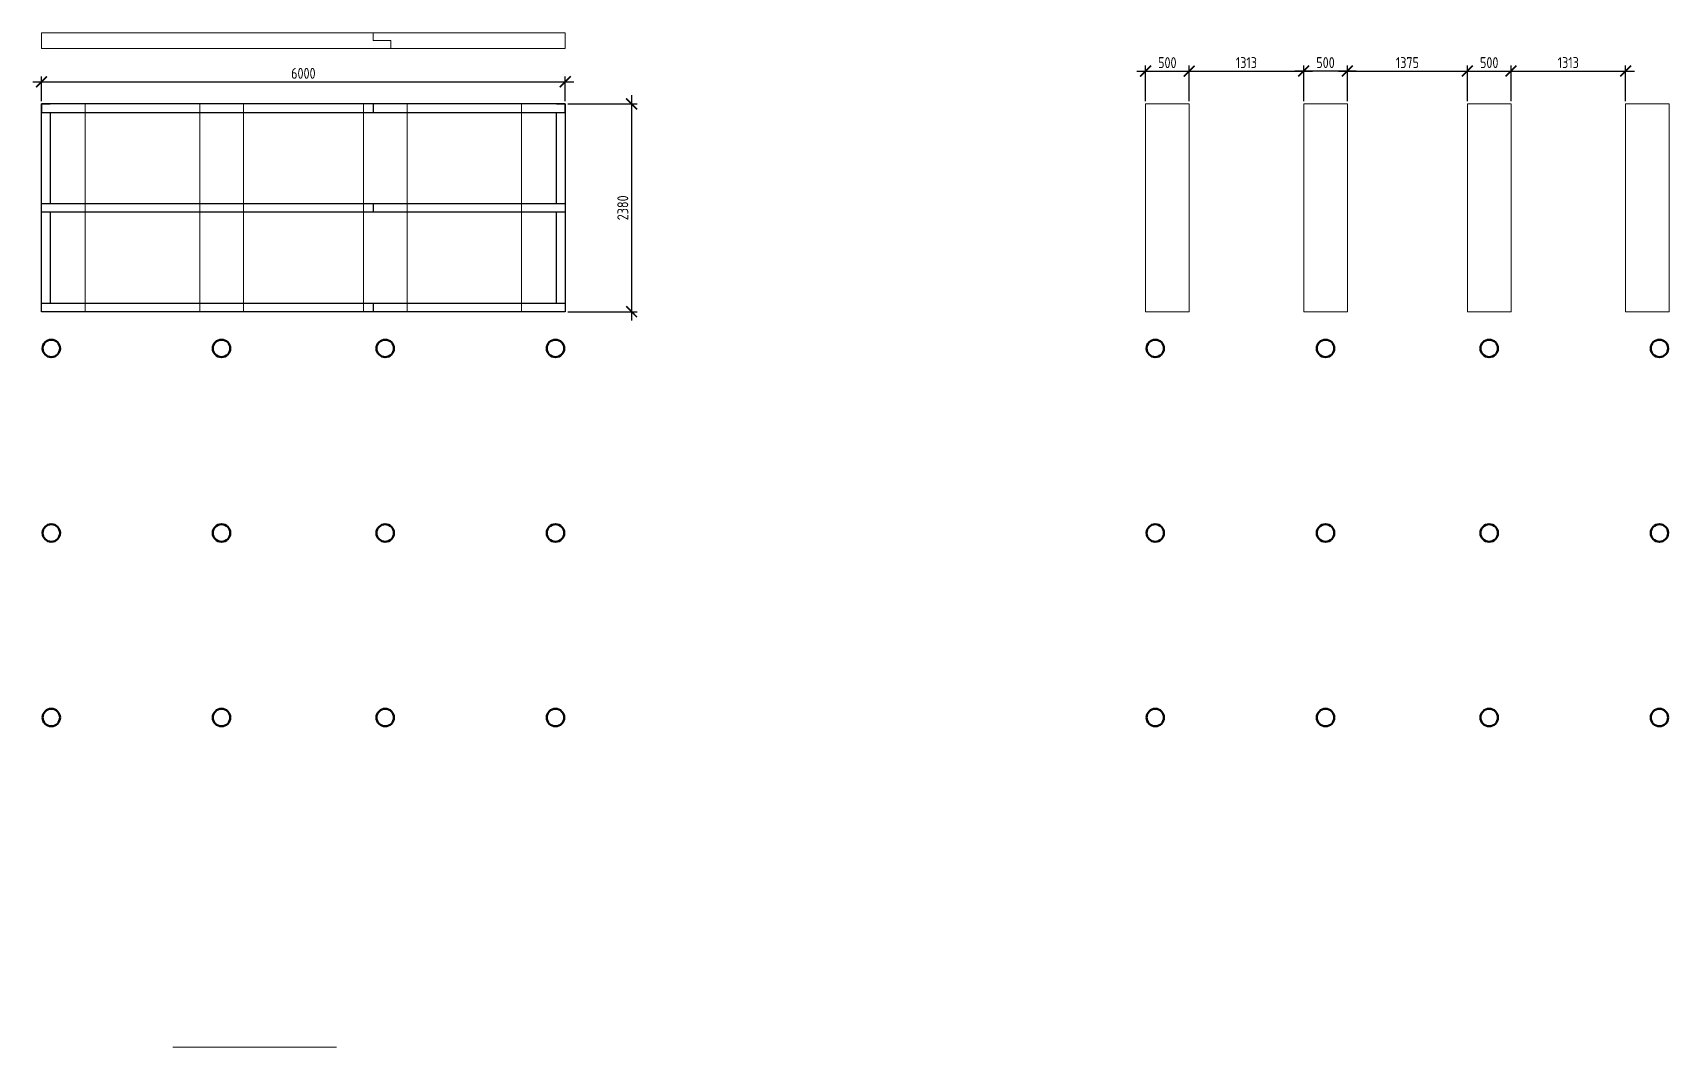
# Model space of a CAD drawing. Header units: millimetres. Extents: x 743280 to 1140305, y -337608 to -106611.
# Drawn here: x 1060546 to 1079292, y -288728 to -277117 of the extents above; entities that cross this region are included whole.
import ezdxf

# ---------------------------------------------------------------- set-up
doc = ezdxf.new("R2010")
doc.units = ezdxf.units.MM
doc.header["$PDMODE"] = 35
doc.layers.get('Defpoints').update_dxf_attribs({"color": 9})
for name, color, linetype, lineweight in [('Дефекты', 1, 'Continuous', 13), ('ОСНОВНЫЕ', 7, 'Continuous', 30), ('СПДС_РАЗМЕРЫ', 42, 'Continuous', 13)]:
    doc.layers.add(name, color=color, linetype=linetype, lineweight=lineweight)
doc.styles.add('GOST 2.304', font='CS_Gost2304.shx')
doc.dimstyles.new('СПДС', dxfattribs={"dimtxt": 2.5, "dimasz": 2.5, "dimexe": 1.25, "dimexo": 0.625, "dimtad": 1, "dimdec": 0, "dimtxsty": 'GOST 2.304', "dimblk": 'ARCHTICK', "dimblk1": 'ARCHTICK', "dimblk2": 'ARCHTICK', "dimcen": 2.5, "dimdle": 2, "dimadec": 0, "dimazin": 2, "dimtfac": 0.75, "dimtdec": 4, "dimtmove": 1, "dimatfit": 3, "dimfxl": 1, "dimtolj": 1, "dimarcsym": 1})

msp = doc.modelspace()

# ---------------------------------------------------------------- blocks, each defined once
blk = doc.blocks.new('_ArchTick')
at = {"color": 0, "linetype": 'ByBlock', "const_width": 0.15}
blk.add_lwpolyline([(-0.5, -0.5), (0.5, 0.5)], dxfattribs=at)
blk = doc.blocks.new('*D491')
at = {"layer": 'Defpoints', "color": 0, "ltscale": 50, "transparency": 16777216}
for p in [(1066646, -277678), (1060646, -277930), (1066646, -277930)]:
    blk.add_point(p, dxfattribs=at)
at = {"layer": 'Дефекты', "color": 0, "lineweight": -2, "ltscale": 50, "transparency": 16777216}
for p, q in [((1060646, -277898), (1060646, -277616)), ((1066646, -277898), (1066646, -277616)), ((1060546, -277678), (1066746, -277678))]:
    blk.add_line(p, q, dxfattribs=at)
at = {"layer": 'Дефекты', "color": 0, "lineweight": -2, "ltscale": 50, "transparency": 16777216, "xscale": 125, "yscale": 125, "zscale": 125, "rotation": 180}
blk.add_blockref('_ArchTick', (1060646, -277678), dxfattribs=at)
at = {"layer": 'Дефекты', "color": 0, "lineweight": -2, "ltscale": 50, "transparency": 16777216, "xscale": 125, "yscale": 125, "zscale": 125}
blk.add_blockref('_ArchTick', (1066646, -277678), dxfattribs=at)
at = {"layer": 'Дефекты', "color": 0, "ltscale": 50, "transparency": 16777216, "insert": (1063646, -277581), "char_height": 125, "attachment_point": 5, "style": 'GOST 2.304'}
blk.add_mtext('\\A1;6000', dxfattribs=at)
blk = doc.blocks.new('*D492')
at = {"layer": 'Defpoints', "color": 0, "ltscale": 50, "transparency": 16777216}
for p in [(1066646, -277930), (1066646, -280310), (1067406, -280310)]:
    blk.add_point(p, dxfattribs=at)
at = {"layer": 'Дефекты', "color": 0, "lineweight": -2, "ltscale": 50, "transparency": 16777216}
for p, q in [((1066677, -277930), (1067469, -277930)), ((1067406, -277830), (1067406, -280410)), ((1066677, -280310), (1067469, -280310))]:
    blk.add_line(p, q, dxfattribs=at)
at = {"layer": 'Дефекты', "color": 0, "lineweight": -2, "ltscale": 50, "transparency": 16777216, "xscale": 125, "yscale": 125, "zscale": 125}
for p, rotation in [((1067406, -277930), 90), ((1067406, -280310), 270)]:
    blk.add_blockref('_ArchTick', p, dxfattribs=dict(at, rotation=rotation))
at = {"layer": 'Дефекты', "color": 0, "ltscale": 50, "transparency": 16777216, "insert": (1067305, -279120), "char_height": 125, "attachment_point": 5, "rotation": 90, "style": 'GOST 2.304'}
blk.add_mtext('\\A1;2380', dxfattribs=at)
blk = doc.blocks.new('*D509')
at = {"layer": 'Defpoints', "color": 0, "transparency": 16777216}
for p in [(1073792, -277555), (1073292, -277930), (1073792, -277930)]:
    blk.add_point(p, dxfattribs=at)
at = {"layer": 'СПДС_РАЗМЕРЫ', "color": 0, "lineweight": -2, "transparency": 16777216}
for p, q in [((1073192, -277555), (1073892, -277555)), ((1073292, -277898), (1073292, -277492)), ((1073792, -277898), (1073792, -277492))]:
    blk.add_line(p, q, dxfattribs=at)
at = {"layer": 'СПДС_РАЗМЕРЫ', "color": 0, "lineweight": -2, "transparency": 16777216, "xscale": 125, "yscale": 125, "zscale": 125, "rotation": 180}
blk.add_blockref('_ArchTick', (1073292, -277555), dxfattribs=at)
at = {"layer": 'СПДС_РАЗМЕРЫ', "color": 0, "lineweight": -2, "transparency": 16777216, "xscale": 125, "yscale": 125, "zscale": 125}
blk.add_blockref('_ArchTick', (1073792, -277555), dxfattribs=at)
at = {"layer": 'СПДС_РАЗМЕРЫ', "color": 0, "transparency": 16777216, "insert": (1073542, -277458), "char_height": 125, "attachment_point": 5, "style": 'GOST 2.304'}
blk.add_mtext('\\A1;500', dxfattribs=at)
blk = doc.blocks.new('*D510')
at = {"layer": 'Defpoints', "color": 0, "transparency": 16777216}
for p in [(1075104, -277555), (1073792, -277930), (1075104, -277930)]:
    blk.add_point(p, dxfattribs=at)
at = {"layer": 'СПДС_РАЗМЕРЫ', "color": 0, "lineweight": -2, "transparency": 16777216}
for p, q in [((1073692, -277555), (1075204, -277555)), ((1073792, -277898), (1073792, -277492)), ((1075104, -277898), (1075104, -277492))]:
    blk.add_line(p, q, dxfattribs=at)
at = {"layer": 'СПДС_РАЗМЕРЫ', "color": 0, "lineweight": -2, "transparency": 16777216, "xscale": 125, "yscale": 125, "zscale": 125, "rotation": 180}
blk.add_blockref('_ArchTick', (1073792, -277555), dxfattribs=at)
at = {"layer": 'СПДС_РАЗМЕРЫ', "color": 0, "lineweight": -2, "transparency": 16777216, "xscale": 125, "yscale": 125, "zscale": 125}
blk.add_blockref('_ArchTick', (1075104, -277555), dxfattribs=at)
at = {"layer": 'СПДС_РАЗМЕРЫ', "color": 0, "transparency": 16777216, "insert": (1074448, -277458), "char_height": 125, "attachment_point": 5, "style": 'GOST 2.304'}
blk.add_mtext('\\A1;1313', dxfattribs=at)
blk = doc.blocks.new('*D511')
at = {"layer": 'Defpoints', "color": 0, "transparency": 16777216}
for p in [(1075104, -277555), (1075104, -277930), (1075604, -277930)]:
    blk.add_point(p, dxfattribs=at)
at = {"layer": 'СПДС_РАЗМЕРЫ', "color": 0, "lineweight": -2, "transparency": 16777216}
for p, q in [((1075704, -277555), (1075004, -277555)), ((1075104, -277898), (1075104, -277492)), ((1075604, -277898), (1075604, -277492))]:
    blk.add_line(p, q, dxfattribs=at)
at = {"layer": 'СПДС_РАЗМЕРЫ', "color": 0, "lineweight": -2, "transparency": 16777216, "xscale": 125, "yscale": 125, "zscale": 125, "rotation": 180}
blk.add_blockref('_ArchTick', (1075104, -277555), dxfattribs=at)
at = {"layer": 'СПДС_РАЗМЕРЫ', "color": 0, "lineweight": -2, "transparency": 16777216, "xscale": 125, "yscale": 125, "zscale": 125}
blk.add_blockref('_ArchTick', (1075604, -277555), dxfattribs=at)
at = {"layer": 'СПДС_РАЗМЕРЫ', "color": 0, "transparency": 16777216, "insert": (1075354, -277458), "char_height": 125, "attachment_point": 5, "style": 'GOST 2.304'}
blk.add_mtext('\\A1;500', dxfattribs=at)
blk = doc.blocks.new('*D512')
at = {"layer": 'Defpoints', "color": 0, "transparency": 16777216}
for p in [(1076979, -277555), (1075604, -277930), (1076979, -277930)]:
    blk.add_point(p, dxfattribs=at)
at = {"layer": 'СПДС_РАЗМЕРЫ', "color": 0, "lineweight": -2, "transparency": 16777216}
for p, q in [((1075504, -277555), (1077079, -277555)), ((1075604, -277898), (1075604, -277492)), ((1076979, -277898), (1076979, -277492))]:
    blk.add_line(p, q, dxfattribs=at)
at = {"layer": 'СПДС_РАЗМЕРЫ', "color": 0, "lineweight": -2, "transparency": 16777216, "xscale": 125, "yscale": 125, "zscale": 125, "rotation": 180}
blk.add_blockref('_ArchTick', (1075604, -277555), dxfattribs=at)
at = {"layer": 'СПДС_РАЗМЕРЫ', "color": 0, "lineweight": -2, "transparency": 16777216, "xscale": 125, "yscale": 125, "zscale": 125}
blk.add_blockref('_ArchTick', (1076979, -277555), dxfattribs=at)
at = {"layer": 'СПДС_РАЗМЕРЫ', "color": 0, "transparency": 16777216, "insert": (1076292, -277458), "char_height": 125, "attachment_point": 5, "style": 'GOST 2.304'}
blk.add_mtext('\\A1;1375', dxfattribs=at)
blk = doc.blocks.new('*D513')
at = {"layer": 'Defpoints', "color": 0, "transparency": 16777216}
for p in [(1077479, -277555), (1076979, -277930), (1077479, -277930)]:
    blk.add_point(p, dxfattribs=at)
at = {"layer": 'СПДС_РАЗМЕРЫ', "color": 0, "lineweight": -2, "transparency": 16777216}
for p, q in [((1076879, -277555), (1077579, -277555)), ((1076979, -277898), (1076979, -277492)), ((1077479, -277898), (1077479, -277492))]:
    blk.add_line(p, q, dxfattribs=at)
at = {"layer": 'СПДС_РАЗМЕРЫ', "color": 0, "lineweight": -2, "transparency": 16777216, "xscale": 125, "yscale": 125, "zscale": 125, "rotation": 180}
blk.add_blockref('_ArchTick', (1076979, -277555), dxfattribs=at)
at = {"layer": 'СПДС_РАЗМЕРЫ', "color": 0, "lineweight": -2, "transparency": 16777216, "xscale": 125, "yscale": 125, "zscale": 125}
blk.add_blockref('_ArchTick', (1077479, -277555), dxfattribs=at)
at = {"layer": 'СПДС_РАЗМЕРЫ', "color": 0, "transparency": 16777216, "insert": (1077229, -277458), "char_height": 125, "attachment_point": 5, "style": 'GOST 2.304'}
blk.add_mtext('\\A1;500', dxfattribs=at)
blk = doc.blocks.new('*D514')
at = {"layer": 'Defpoints', "color": 0, "transparency": 16777216}
for p in [(1078792, -277555), (1077479, -277930), (1078792, -277930)]:
    blk.add_point(p, dxfattribs=at)
at = {"layer": 'СПДС_РАЗМЕРЫ', "color": 0, "lineweight": -2, "transparency": 16777216}
for p, q in [((1077379, -277555), (1078892, -277555)), ((1077479, -277898), (1077479, -277492)), ((1078792, -277898), (1078792, -277492))]:
    blk.add_line(p, q, dxfattribs=at)
at = {"layer": 'СПДС_РАЗМЕРЫ', "color": 0, "lineweight": -2, "transparency": 16777216, "xscale": 125, "yscale": 125, "zscale": 125, "rotation": 180}
blk.add_blockref('_ArchTick', (1077479, -277555), dxfattribs=at)
at = {"layer": 'СПДС_РАЗМЕРЫ', "color": 0, "lineweight": -2, "transparency": 16777216, "xscale": 125, "yscale": 125, "zscale": 125}
blk.add_blockref('_ArchTick', (1078792, -277555), dxfattribs=at)
at = {"layer": 'СПДС_РАЗМЕРЫ', "color": 0, "transparency": 16777216, "insert": (1078135, -277458), "char_height": 125, "attachment_point": 5, "style": 'GOST 2.304'}
blk.add_mtext('\\A1;1313', dxfattribs=at)

# ---------------------------------------------------------------- dimensions: what is measured, and where the dimension line sits
at = {"layer": 'Дефекты', "ltscale": 50}
dim = msp.add_linear_dim(base=(1066646.2, -277678.4), p1=(1060646.2, -277929.7), p2=(1066646.2, -277929.7), dimstyle='СПДС', override={"dimscale": 50}, dxfattribs=at)
dim.commit()
dim.dimension.update_dxf_attribs({"geometry": '*D491', "text_midpoint": (1063646.2, -277581)})
dim = msp.add_linear_dim(base=(1067406.4, -280309.7), p1=(1066646.2, -277929.7), p2=(1066646.2, -280309.7), angle=90, dimstyle='СПДС', override={"dimscale": 50}, dxfattribs=at)
dim.commit()
dim.dimension.update_dxf_attribs({"geometry": '*D492', "text_midpoint": (1067305.2, -279119.7)})
at = {"layer": 'СПДС_РАЗМЕРЫ'}
for base, p1, p2, picture, middle in [((1073791.5, -277554.7), (1073291.5, -277929.7), (1073791.5, -277929.7), '*D509', (1073541.5, -277458.4)), ((1075104.0356342, -277554.7443453), (1073791.5356342, -277929.7443453), (1075104.0356342, -277929.7443453), '*D510', (1074447.7856342, -277458.4055105)), ((1076979, -277554.7), (1075604, -277929.7), (1076979, -277929.7), '*D512', (1076291.5, -277458.4)), ((1077479, -277554.7), (1076979, -277929.7), (1077479, -277929.7), '*D513', (1077229, -277458.4)), ((1078791.5356342, -277554.7443453), (1077479.0356342, -277929.7443453), (1078791.5356342, -277929.7443453), '*D514', (1078135.2856342, -277458.4055105))]:
    dim = msp.add_linear_dim(base=base, p1=p1, p2=p2, dimstyle='СПДС', override={"dimscale": 50}, dxfattribs=at)
    dim.commit()
    dim.dimension.update_dxf_attribs({"geometry": picture, "text_midpoint": middle})
dim = msp.add_linear_dim(base=(1075104, -277554.7), p1=(1075604, -277929.7), p2=(1075104, -277929.7), angle=180, dimstyle='СПДС', override={"dimscale": 50}, dxfattribs=at)
dim.commit()
dim.dimension.update_dxf_attribs({"geometry": '*D511', "text_midpoint": (1075354, -277458.4)})

# ---------------------------------------------------------------- linework, layer by layer
at = {"layer": 'Дефекты', "ltscale": 50}
for p, q in [((1064446.2, -277116.5), (1064446.2, -277206.5)), ((1064446.2, -277206.5), (1064646.2, -277206.5)), ((1064646.2, -277206.5), (1064646.2, -277296.5)), ((1062150.8, -288727.8), (1064025.8, -288727.8))]:
    msp.add_line(p, q, dxfattribs=at)
at = {"layer": 'Дефекты', "lineweight": 30, "ltscale": 50}
for p, q in [((1064446.2, -277929.7), (1064446.2, -278029.7)), ((1064446.2, -279069.7), (1064446.2, -279169.7)), ((1064446.2, -280209.7), (1064446.2, -280309.7))]:
    msp.add_line(p, q, dxfattribs=at)
at = {"layer": 'Дефекты', "ltscale": 50}
msp.add_lwpolyline([(1060646.2, -277116.5), (1066646.2, -277116.5), (1066646.2, -277296.5), (1060646.2, -277296.5)], close=True, dxfattribs=at)
at = {"layer": 'Дефекты', "color": 5, "ltscale": 50}
for points in [[(1060646.2, -277929.7), (1061146.2, -277929.7), (1061146.2, -280309.7), (1060646.2, -280309.7)], [(1062458.7, -277929.7), (1062958.7, -277929.7), (1062958.7, -280309.7), (1062458.7, -280309.7)], [(1064333.7, -277929.7), (1064833.7, -277929.7), (1064833.7, -280309.7), (1064333.7, -280309.7)], [(1066646.2, -277929.7), (1066146.2, -277929.7), (1066146.2, -280309.7), (1066646.2, -280309.7)], [(1073291.5, -277929.7), (1073791.5, -277929.7), (1073791.5, -280309.7), (1073291.5, -280309.7)], [(1075104, -277929.7), (1075604, -277929.7), (1075604, -280309.7), (1075104, -280309.7)], [(1076979, -277929.7), (1077479, -277929.7), (1077479, -280309.7), (1076979, -280309.7)], [(1079291.5, -277929.7), (1078791.5, -277929.7), (1078791.5, -280309.7), (1079291.5, -280309.7)]]:
    msp.add_lwpolyline(points, close=True, dxfattribs=at)
at = {"layer": 'Дефекты', "lineweight": 30, "ltscale": 50}
for points in [[(1060646.2, -278029.7), (1066646.2, -278029.7), (1066646.2, -277929.7), (1060646.2, -277929.7)], [(1060646.2, -279069.7), (1066646.2, -279069.7), (1066646.2, -279169.7), (1060646.2, -279169.7)], [(1060646.2, -280209.7), (1066646.2, -280209.7), (1066646.2, -280309.7), (1060646.2, -280309.7)]]:
    msp.add_lwpolyline(points, close=True, dxfattribs=at)
for points in [[(1060746.2, -280309.7), (1060646.2, -280309.7), (1060646.2, -277929.7), (1060746.2, -277929.7)], [(1066546.2, -277929.7), (1066646.2, -277929.7), (1066646.2, -280309.7), (1066546.2, -280309.7)], [(1060746.2, -278029.7), (1060746.2, -279069.7)], [(1066546.2, -279069.7), (1066546.2, -278029.7)], [(1060746.2, -279169.7), (1060746.2, -280209.7)], [(1066546.2, -280209.7), (1066546.2, -279169.7)]]:
    msp.add_lwpolyline(points, dxfattribs=at)
at = {"layer": 'ОСНОВНЫЕ', "lineweight": 50, "ltscale": 50}
for centre in [(1060758.7, -280729.4), (1062708.7, -280729.4), (1064583.7, -280729.4), (1066533.7, -280729.4), (1073404, -280729.4), (1075354, -280729.4), (1077229, -280729.4), (1079179, -280729.4), (1060758.7, -282841.9), (1062708.7, -282841.9), (1064583.7, -282841.9), (1066533.7, -282841.9), (1073404, -282841.9), (1075354, -282841.9), (1077229, -282841.9), (1079179, -282841.9), (1060758.7, -284954.4), (1062708.7, -284954.4), (1064583.7, -284954.4), (1066533.7, -284954.4), (1073404, -284954.4), (1075354, -284954.4), (1077229, -284954.4), (1079179, -284954.4)]:
    msp.add_circle(centre, 100, dxfattribs=at)

msp.set_redraw_order([(e.dxf.handle, doc.entitydb.next_handle()) for e in msp.query("TEXT MTEXT ATTDEF DIMENSION ARC_DIMENSION")])  # texts and dimensions are drawn at this point

doc.saveas('drawing.dxf')
